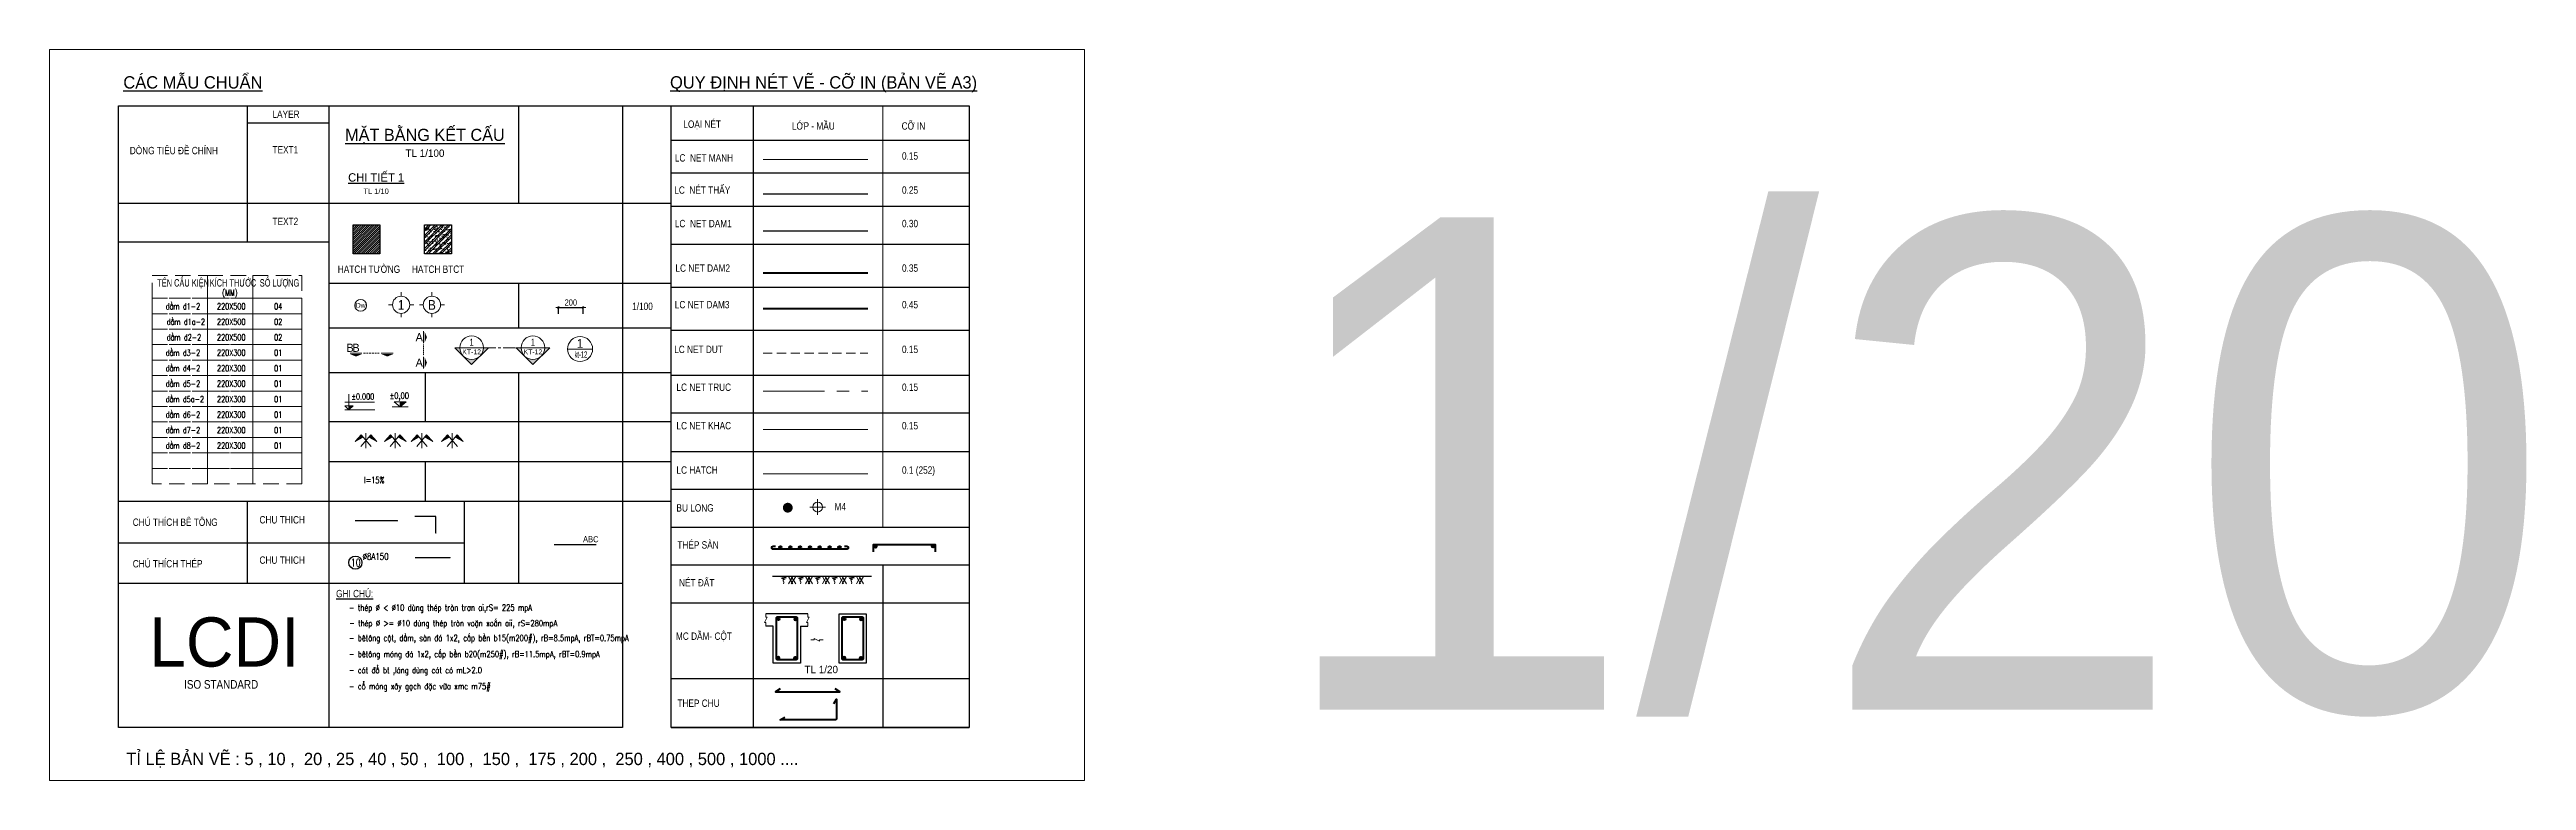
# Model space of a CAD drawing. Header units: millimetres. Extents: x 5243337 to 5938936, y 490824 to 785930.
# Drawn here: x 5243337 to 5263442, y 539257 to 545197 of the extents above; entities that cross this region are included whole.
import ezdxf
from ezdxf.enums import TextEntityAlignment as Align

# ---------------------------------------------------------------- set-up
doc = ezdxf.new("R2010")
doc.units = ezdxf.units.MM
doc.header["$MEASUREMENT"] = 0
doc.header["$PDMODE"] = 32
for name, pattern in [('ACAD_ISO07W100', [3, 0, -3]), ('CENTER', [2, 1.25, -0.25, 0.25, -0.25]), ('CENTERX2', [4, 2.5, -0.5, 0.5, -0.5]), ('DASHDOT', [1, 0.5, -0.25, 0, -0.25]), ('HIDDEN', [0.375, 0.25, -0.125])]:
    doc.linetypes.add(name, pattern=pattern)
doc.layers.get('0').update_dxf_attribs({"lineweight": 0})
doc.layers.get('Defpoints').update_dxf_attribs({"lineweight": 0})
for name, color, linetype, lineweight in [('A-WIPEOUT', 254, 'ACAD_ISO07W100', 0), ('dim', 144, 'Continuous', 13), ('LC Dim', 8, 'Continuous', 18), ('LC Hatch', 252, 'Continuous', 9), ('LC Hatch @ 1', 252, 'Continuous', 9), ('LC ISO', 153, 'Continuous', 13), ('LC Khac', 4, 'Continuous', 9), ('LC MANH DUT', 35, 'HIDDEN', 5), ('LC Net dam 1', 30, 'Continuous', 30), ('LC Net dam2', 6, 'Continuous', 40), ('LC Net dam3', 1, 'Continuous', 60), ('LC Net khuat', 4, 'HIDDEN', 13), ('LC Net manh', 9, 'Continuous', 5), ('LC Net thay', 7, 'Continuous', 25), ('LC Net truc', 8, 'DASHDOT', 13), ('LC Text1', 3, 'Continuous', 20), ('LC Text2', 7, 'Continuous', 25), ('text', 1, 'Continuous', 20)]:
    doc.layers.add(name, color=color, linetype=linetype, lineweight=lineweight)
doc.styles.add('arial', font='arial.ttf', dxfattribs={"width": 0.8})
doc.styles.add('Brief text', font='VHHELS.TTF')
doc.styles.add('General text 2', font='arial.ttf')
doc.styles.add('HOATBIF', font='hoatbif.shx', dxfattribs={"width": 0.8})
doc.styles.add('LC 1', font='VHAVANB.TTF')
doc.styles.add('LC 2', font='VHARIALN.TTF', dxfattribs={"width": 0.7})
doc.styles.add('LC 3', font='vnsimli.shx', dxfattribs={"width": 0.75})
doc.styles.add('T1', font='Vnsimli.shx', dxfattribs={"width": 0.8})
doc.styles.add('T2', font='VHARIAL.TTF', dxfattribs={"width": 0.8})
doc.styles.add('text', font='hoatbif.shx', dxfattribs={"width": 0.7})
doc.styles.add('text1', font='VHHELS.TTF', dxfattribs={"width": 0.7, "height": 300})
doc.dimstyles.new('1-100(1-20)', dxfattribs={"dimscale": 20, "dimtxt": 2.5, "dimasz": 0.35, "dimexe": 0.5, "dimexo": 0, "dimgap": 0.8, "dimtad": 1, "dimdec": 0, "dimzin": 0, "dimdsep": 46, "dimtxsty": 'HOATBIF', "dimblk1": 'DOT', "dimblk2": 'DOT', "dimsah": 1, "dimcen": -1, "dimdle": 1, "dimclrd": 256, "dimclre": 256, "dimclrt": 4, "dimadec": 3, "dimazin": 2, "dimtfac": 0.333333, "dimtdec": 0, "dimtix": 1, "dimtmove": 2, "dimatfit": 3, "dimldrblk": 'DOT', "dimfxl": 1, "dimtvp": 0.833333, "dimtolj": 1, "dimtzin": 0, "dimarcsym": 0})

msp = doc.modelspace()

# ---------------------------------------------------------------- texts
at = {"layer": 'LC Dim', "ltscale": 2, "insert": (5247667.4, 541192.4), "char_height": 50, "attachment_point": 7, "style": 'HOATBIF'}
msp.add_mtext('ABC', dxfattribs=at)
at = {"layer": 'LC Text1', "ltscale": 0.2, "style": 'LC 1', "width": 0.9}
for s, p in [('1', (5246190.9, 543058.6)), ('B', (5246440.9, 543058.6))]:
    msp.add_text(s, height=78.9, dxfattribs=at).set_placement(p, align=Align.BOTTOM_CENTER)
at = {"layer": 'LC Text1', "style": 'LC 3', "width": 0.8}
for s, p in [('- thÐp %%C < %%C10 dïng thÐp trßn tr¬n ai,rS= 225 mpA', (5245767.7, 540636.9)), ('- bªt«ng cét, dÇm, sµn ®¸ 1x2, cÊp bÒn b15(m200#), rB=8.5mpA, rBT=0.75mpA', (5245767.3, 540390.3)), ('- thÐp %%C >= %%C10 dïng thÐp trßn voÆn xo¾n aii, rS=280mpA', (5245769.7, 540510.6)), ('- bªt«ng mãng ®¸ 1x2, cÊp bÒn b20(m250#), rB=11.5mpA, rBT=0.9mpA', (5245767.3, 540259.6)), ('- c¸t ®æ bt ,l¸ng dïng c¸t cã mL>2.0', (5245767.3, 540129)), ('- cæ mãng x©y g¹ch ®Æc v÷a xmc m75#', (5245767.3, 539998.3))]:
    msp.add_text(s, height=50, dxfattribs=at).set_placement(p)
at = {"layer": 'LC Text2', "lineweight": -2}
for s, height, style, p in [('%%uc¸c mÉu chuÈn', 100, 'LC 1', (5243935.9, 544880.2)), ('%%Uquy ®Þnh nÐt vÏ - cì in (b¶n vÏ A3)', 100, 'LC 1', (5248373.3, 544880.2)), ('iso standard', 70, 'LC 2', (5244429.4, 540003.4)), ('tl 1/20', 60, 'LC 1', (5249464.6, 540129.5)), ('tØ lÖ b¶n vÏ : 5 , 10 ,  20 , 25 , 40 , 50 ,  100 ,  150 ,  175 , 200 ,  250 , 400 , 500 , 1000 ....', 100, 'LC 1', (5243960, 539382.8))]:
    msp.add_text(s, height=height, dxfattribs=dict(at, style=style)).set_placement(p)
at = {"layer": 'LC Text2', "style": 'T2', "width": 0.8}
for s, p in [('layer', (5245146.7, 544641.2)), ('lo¹i nÐt', (5248481.5, 544560.8)), ('Líp - mÇu', (5249362.2, 544545.8)), ('cì in', (5250253.2, 544545.8)), ('dßng tiªu ®Ò chÝnh', (5243988.6, 544346.1)), ('text1', (5245146.7, 544352.9)), ('LC  Net manh', (5248412.4, 544286.5)), ('0.15', (5250256.2, 544302.2)), ('LC  nÐt thÊy', (5248407.8, 544025.1)), ('0.25 ', (5250256.2, 544025.1)), ('text2', (5245146.7, 543770.6)), ('LC  Net dam1', (5248412.4, 543753)), ('0.30', (5250256.2, 543753)), ('HATCH T¦êNG', (5245676.9, 543382.1)), ('HATCH BTCT', (5246278.5, 543382.1)), ('LC Net dam2', (5248417.2, 543391.1)), ('0.35', (5250256.2, 543391.1)), ('1/100', (5248066.1, 543080.5)), ('LC Net dam3', (5248412.3, 543094.1)), ('0.45', (5250256.2, 543094.1)), ('LC Net dut', (5248407.3, 542730.6)), ('0.15', (5250256.2, 542730.6)), ('LC Net truc', (5248425.6, 542423.1)), ('0.15', (5250256.2, 542423.1)), ('LC Net khac', (5248425.6, 542110.4)), ('0.15', (5250256.2, 542110.4)), ('LC Hatch', (5248425.6, 541750)), ('0.1 (252)', (5250256.2, 541750)), ('bu long', (5248425.7, 541442.5)), ('m4', (5249708.3, 541451.8)), ('chó thÝch bª t«ng', (5244012.4, 541326.3)), ('chu thich', (5245041.3, 541346)), ('chó thÝch thÐp', (5244012.4, 540988.8)), ('chu thich', (5245041.3, 541018.4)), ('thÐp sµn', (5248432.7, 541141.7)), ('%%Ughi chó:', (5245662.8, 540746.2)), ('nÐt ®Êt', (5248446.6, 540834.2)), ('mc dÇm- cét', (5248421.3, 540400.2)), ('thep chu', (5248433.2, 539855.7))]:
    msp.add_text(s, height=60, dxfattribs=at).set_placement(p)
at = {"layer": 'LC Text2', "lineweight": -2, "style": 'LC 1'}
for s, height, p in [('1/20', 4000, (5258445.4, 541910.5)), ('LCDI', 400, (5244755.8, 540383.1))]:
    msp.add_text(s, height=height, dxfattribs=at).set_placement(p, align=Align.MIDDLE)
at = {"layer": 'LC Text2', "ltscale": 100, "style": 'LC 3', "width": 0.75}
msp.add_text('10', height=61.11, dxfattribs=at).set_placement((5245822.6, 541027.9), align=Align.MIDDLE_CENTER)
at = {"layer": 'LC Text2', "linetype": 'ByBlock', "style": 'LC 3', "width": 0.75}
msp.add_text('%%C8A150', height=55.56, dxfattribs=at).set_placement((5245878.2, 541050))

# ---------------------------------------------------------------- blocks, each defined once
blk = doc.blocks.new('CT')
at = {"layer": 'LC Khac'}
blk.add_hatch(color=252, dxfattribs=at).paths.add_polyline_path([(3.3, 1.6), (1.6, 1.6), (1.6, 0)])
at = {"layer": 'LC Khac', "color": 9, "ltscale": 50}
for p, q in [((0, 3.1), (12, 3.1)), ((12.1, 0), (0, 0))]:
    blk.add_line(p, q, dxfattribs=at)
for points in [[(1.6, 0), (0, 1.6), (1.6, 1.6)], [(1.6, 6.4), (1.6, 0)], [(1.6, 0), (3.3, 1.6), (1.6, 1.6)]]:
    blk.add_lwpolyline(points, dxfattribs=at)
at = {"layer": 'LC Khac', "color": 3, "style": 'LC 3', "width": 0.75}
blk.add_attdef('CT', (1.9, 3.5), '', height=2.2, dxfattribs=at)
blk = doc.blocks.new('DXicon')
at = {"layer": 'LC Hatch', "ltscale": 50}
for points in [[(-1.2, 4.4), (-1.9, 5.3), (-4.4, 2.7)], [(4.4, 2.7), (1.9, 5.3), (1.2, 4.4)]]:
    blk.add_hatch(color=252, dxfattribs=at).paths.add_polyline_path(points)
at = {"layer": 'LC Net manh', "color": 8, "ltscale": 50}
for p, q in [((-1.9, 5.3), (-4.4, 2.7)), ((-4.4, 2.7), (-1.2, 4.4)), ((-2.1, 0.6), (1.9, 5.3)), ((2.1, 0.6), (-1.9, 5.3)), ((0, 0), (0, 6)), ((4.4, 2.7), (1.2, 4.4)), ((1.9, 5.3), (4.4, 2.7))]:
    blk.add_line(p, q, dxfattribs=at)
blk = doc.blocks.new('DOT')
at = {"layer": 'dim'}
for p, q in [((-3, 0), (3, 0)), ((-1, -1), (1, 1))]:
    blk.add_line(p, q, dxfattribs=at)
blk.add_lwpolyline([(0.5, 1), (-1, -0.5), (-0.5, -1), (1, 0.5)], close=True, dxfattribs=at)
blk = doc.blocks.new('thep tron 2')
at = {"layer": 'LC Net dam2'}
for p, q in [((-0.5, 0.5), (0.5, 0.5)), ((0.4, 0.9), (-0.4, 0.1)), ((-0.4, 0.9), (0.4, 0.1)), ((0, 1), (0, 0))]:
    blk.add_line(p, q, dxfattribs=at)
blk.add_circle((0, 0.5), 0.5, dxfattribs=at)
blk = doc.blocks.new('theptron1')
at = {"layer": 'LC Net dam3'}
for p, q in [((-0.5, 0), (0.5, 0)), ((-0.4, 0.4), (0.4, -0.4)), ((0.4, 0.4), (-0.4, -0.4)), ((0, 0.5), (0, -0.5))]:
    blk.add_line(p, q, dxfattribs=at)
blk.add_circle((0, 0), 0.5, dxfattribs=at)
blk = doc.blocks.new('mat dat')
at = {"layer": 'LC Net manh'}
for p, q in [((2, 0), (3.7, -3)), ((3.7, 0), (2, -3)), ((3.1, 0), (4.9, -3)), ((4.9, 0), (3.1, -3))]:
    blk.add_line(p, q, dxfattribs=at)
blk.add_spline([(0, 0), (-1.2, -0.1), (1.2, -0.5), (-0.8, -0.8), (0.6, -1.1), (-0.2, -1.3), (0.1, -2.2), (0, -3)], degree=3, dxfattribs=at)
blk = doc.blocks.new('bu lon')
at = {"layer": 'LC Khac', "color": 9}
for p, q in [((0.79, 0), (-0.79, 0)), ((0, -0.79), (0, 0.79))]:
    blk.add_line(p, q, dxfattribs=at)
at = {"layer": 'LC Khac', "color": 7}
blk.add_circle((0, 0), 0.5, dxfattribs=at)
blk = doc.blocks.new('TTRUC')
at = {"layer": 'LC ISO'}
for p, q in [((-6.9, 0), (-10.1, 0)), ((0, 6.9), (0, 10.1)), ((6.9, 0), (10.1, 0)), ((0, -6.9), (0, -10.1))]:
    blk.add_line(p, q, dxfattribs=at)
at = {"layer": 'LC Net manh'}
blk.add_circle((0, 0), 6.95, dxfattribs=at)
blk = doc.blocks.new('TIEUDE1')
at = {"layer": 'LC Text2', "color": 7, "style": 'LC 1'}
blk.add_attdef('TIªU§Ò', text='', height=5, dxfattribs=at).set_placement((0, 0), align=Align.BOTTOM_CENTER)
blk.add_attdef('TL', text='', height=3, dxfattribs=at).set_placement((0, -2), align=Align.TOP_CENTER)
blk = doc.blocks.new('TIEUDE2')
at = {"layer": 'LC Text2', "color": 7, "style": 'LC 1'}
blk.add_attdef('%%UTIªU§Ò', text='', height=3.5, dxfattribs=at).set_placement((0, 0), align=Align.BOTTOM_CENTER)
blk.add_attdef('TL', text='', height=2.2, dxfattribs=at).set_placement((0, -1.8), align=Align.TOP_CENTER)
blk = doc.blocks.new('*D51')
at = {"layer": 'Defpoints', "color": 0, "ltscale": 500, "transparency": 16777216}
for p in [(5247468, 543049), (5247668, 543100), (5247668, 543049)]:
    blk.add_point(p, dxfattribs=at)
at = {"layer": 'LC Dim', "lineweight": -2, "ltscale": 500, "transparency": 16777216}
for p, q in [((5247468, 543049), (5247468, 543110)), ((5247475, 543100), (5247661, 543100)), ((5247668, 543049), (5247668, 543110))]:
    blk.add_line(p, q, dxfattribs=at)
at = {"layer": 'LC Dim', "lineweight": -2, "ltscale": 500, "transparency": 16777216, "xscale": 7, "yscale": 7, "zscale": 7, "rotation": 180}
blk.add_blockref('DOT', (5247468, 543100), dxfattribs=at)
at = {"layer": 'LC Dim', "lineweight": -2, "ltscale": 500, "transparency": 16777216, "xscale": 7, "yscale": 7, "zscale": 7}
blk.add_blockref('DOT', (5247668, 543100), dxfattribs=at)
at = {"layer": 'LC Dim', "color": 4, "ltscale": 500, "transparency": 16777216, "insert": (5247568, 543141), "char_height": 50, "attachment_point": 5, "style": 'HOATBIF'}
blk.add_mtext('\\A1;200', dxfattribs=at)
blk = doc.blocks.new('_Dot')
at = {"color": 0, "linetype": 'ByBlock', "lineweight": -2}
blk.add_line((-0.5, 0), (-1, 0), dxfattribs=at)
at = {"color": 0, "linetype": 'ByBlock', "const_width": 0.5}
blk.add_lwpolyline([(-0.25, 0, 1), (0.25, 0, 1)], format="xyb", close=True, dxfattribs=at)
blk = doc.blocks.new('trich CT')
blk.add_line((-500, 0), (500, 0))
blk.add_circle((0, 0), 500)
at = {"layer": 'text', "style": 'text1'}
blk.add_attdef('T', text='', height=350, dxfattribs=at).set_placement((0, 223), align=Align.MIDDLE_CENTER)
at = {"layer": 'text', "linetype": 'ByBlock', "style": 'text', "width": 0.7}
blk.add_attdef('KT', text='', height=250, dxfattribs=at).set_placement((0, -217), align=Align.MIDDLE_CENTER)
blk = doc.blocks.new('*U34')
h = blk.add_hatch(color=256)
h.paths.add_polyline_path([(0, -8.5), (4.2, -4.2, -0.198912), (0, -6, -0.198912), (-4.2, -4.2)])
h.paths.add_polyline_path([(8.5, 0), (6, 0, -0.198912), (4.2, -4.2)])
h.paths.add_polyline_path([(-4.2, -4.2, -0.198912), (-6, 0), (-8.5, 0)])
h = blk.add_hatch(color=256)
h.paths.add_polyline_path([(31.1, -8.5), (35.3, -4.2, -0.198912), (31.1, -6, -0.198912), (26.8, -4.2)])
h.paths.add_polyline_path([(39.6, 0), (37.1, 0, -0.198912), (35.3, -4.2)])
h.paths.add_polyline_path([(26.8, -4.2, -0.198912), (25.1, 0), (22.6, 0)])
for p, q in [((-6, 0), (6, 0)), ((25.1, 0), (37.1, 0))]:
    blk.add_line(p, q)
at = {"linetype": 'CENTER', "ltscale": 5}
blk.add_line((6, 0), (25.1, 0), dxfattribs=at)
for points in [[(6, 0), (8.5, 0), (0, -8.5), (-8.5, 0), (-6, 0)], [(37.1, 0), (39.6, 0), (31.1, -8.5), (22.6, 0), (25.1, 0)]]:
    blk.add_lwpolyline(points)
for centre in [(0, 0), (31.1, 0)]:
    blk.add_circle(centre, 6)
at = {"layer": 'text', "style": 'Brief text', "width": 0.8, "flags": 8}
for tag, p in [('VIEW-NUMBER2', (0, 52)), ('VIEW-NUMBER1', (0, 0))]:
    blk.add_attdef(tag, text='', height=3.5, dxfattribs=at).set_placement(p, align=Align.BOTTOM_CENTER)
at = {"layer": 'text', "style": 'arial', "width": 0.8, "flags": 8}
for tag, p in [('SHEET-NUMBER2', (0, 51.1)), ('SHEET-NUMBER1', (0, -0.9))]:
    blk.add_attdef(tag, text='', height=2.5, dxfattribs=at).set_placement(p, align=Align.TOP_CENTER)
blk = doc.blocks.new('Caodo1')
at = {"layer": 'LC Text1'}
blk.add_hatch(color=256, dxfattribs=at).paths.add_polyline_path([(0, 200), (0, 0), (243, 200)])
for p, q in [((324, 0), (-324, 0)), ((0, 0), (0, 200))]:
    blk.add_line(p, q, dxfattribs=at)
blk.add_lwpolyline([(-243, 200), (243, 200), (0, 0), (0, 0)], close=True, dxfattribs=at)
at = {"layer": 'LC Text1', "style": 'T1', "width": 0.8}
blk.add_attdef('%%P0,00', text='', height=250, dxfattribs=at).set_placement((-39, 460), align=Align.MIDDLE_CENTER)
blk = doc.blocks.new('*U19')
at = {"layer": 'A-WIPEOUT'}
blk.add_lwpolyline([(0, 4.2), (-2.5, 3.4), (-4, 1.3), (-4, -1.3), (-2.5, -3.4), (0, -4.2), (2.5, -3.4), (4, -1.3), (4, 1.3), (2.5, 3.4)], close=True, dxfattribs=at)
blk.add_wipeout([(0, 4.2), (-2.5, 3.4), (-4, 1.3), (-4, -1.3), (-2.5, -3.4), (0, -4.2), (2.5, -3.4), (4, -1.3), (4, 1.3), (2.5, 3.4)]).dxf.layer = 'A-WIPEOUT'
blk.add_circle((0, 0), 4.25)
at = {"layer": 'text', "style": 'General text 2', "width": 0.8, "flags": 8}
blk.add_attdef('SYMBOL', text='', height=3.5, dxfattribs=at).set_placement((0, 0), align=Align.MIDDLE_CENTER)
blk = doc.blocks.new('matcatdoc')
at = {"layer": 'LC Khac', "color": 1, "ltscale": 2}
for p, q in [((0, 485), (0, 0)), ((0, -550), (0, -1036))]:
    blk.add_line(p, q, dxfattribs=at)
for points in [[(134, 243, 0, 471, 0), (37, 243, 275, 275, 0)], [(134, -793, 0, 471, 0), (37, -793, 275, 275, 0)]]:
    blk.add_lwpolyline(points, format="xyseb", dxfattribs=at)
at = {"layer": 'LC MANH DUT', "ltscale": 200}
blk.add_line((0, -49), (0, -506), dxfattribs=at)
at = {"ltscale": 2, "style": 'LC 1'}
for p in [(-179, 243), (-179, -793)]:
    blk.add_attdef('LC', text='', height=330, dxfattribs=at).set_placement(p, align=Align.MIDDLE_CENTER)
blk = doc.blocks.new('*U32')
at = {"layer": 'LC Khac', "color": 1, "ltscale": 2}
for p, q in [((0, 0), (-485, 0)), ((1271, 0), (785, 0))]:
    blk.add_line(p, q, dxfattribs=at)
for points in [[(-243, -134, 0, 471, 0), (-243, -37, 275, 275, 0)], [(1028, -134, 0, 471, 0), (1028, -37, 275, 275, 0)]]:
    blk.add_lwpolyline(points, format="xyseb", dxfattribs=at)
at = {"layer": 'LC MANH DUT', "ltscale": 300}
blk.add_line((66, 0), (732, 0), dxfattribs=at)
at = {"ltscale": 2, "style": 'LC 1'}
for p in [(-243, 222), (1028, 222)]:
    blk.add_attdef('LC', text='', height=330, dxfattribs=at).set_placement(p, align=Align.MIDDLE_CENTER)

# ---------------------------------------------------------------- dimensions: what is measured, and where the dimension line sits
at = {"layer": 'LC Dim', "ltscale": 500}
dim = msp.add_linear_dim(base=(5247667.5, 543099.7), p1=(5247467.5, 543049), p2=(5247667.5, 543049), dimstyle='1-100(1-20)', dxfattribs=at)
dim.commit()
dim.dimension.update_dxf_attribs({"geometry": '*D51', "text_midpoint": (5247567.5, 543140.7)})

# ---------------------------------------------------------------- hatches: boundary and pattern name
at = {"layer": 'LC Hatch @ 1', "ltscale": 2}
h = msp.add_hatch(dxfattribs=at)
h.set_pattern_fill('ANSI31', color=256, scale=100)
h.set_pattern_definition([(45, (5245796.077, 555984.591), (-8.838835, 8.838835), [])])
h.paths.add_polyline_path([(5246018.8, 543536.1), (5246018.8, 543771.6), (5245800.8, 543771.6), (5245800.8, 543536.1)])
h = msp.add_hatch(dxfattribs=at)
h.set_pattern_fill('BTCT', color=256, scale=10)
h.set_pattern_definition([(50, (5245900.18, 555984.59), (71.72602, -6.2752), [7.5, -82.5]), (355, (5245900.18, 555984.59), (-13.87513, 75.2192), [6, -66]), (100.4514, (5245906.155, 555984.07), (57.85094, 68.94395), [6.374, -70.1142]), (46.1842, (5245900.18, 556004.59), (106.7241, -16.5519), [11.25, -123.75]), (96.6356, (5245909.07, 556003.21), (93.4663, 97.4118), [9.561, -105.1713]), (351.1842, (5245900.18, 556004.59), (93.4662, 97.4119), [9, -99]), (21, (5245910.18, 555999.59), (59.6907, -40.2619), [7.5, -82.5]), (326, (5245910.18, 555999.59), (24.33153, 72.515), [6, -66]), (71.4514, (5245915.15, 555996.236), (84.02226, 32.25305), [6.374, -70.1142]), (37.5, (5245900.177, 555984.59), (1.215986, 33.289385), [0, -65.2, 0, -67, 0, -66.25]), (7.5, (5245900.177, 555984.59), (26.30695, 39.44117), [0, -38.2, 0, -63.7, 0, -25.25]), (327.5, (5245877.877, 555984.59), (53.382244, -2.25549), [0, -25, 0, -78, 0, -103.5]), (317.5, (5245867.877, 555984.59), (58.31862, 10.0105), [0, -32.5, 0, -51.8, 0, -73.5]), (45, (5245900.177, 555984.59), (-26.5165, 26.5165), []), (45, (5245917.855, 555984.59), (-26.5165, 26.5165), [])])
h.paths.add_polyline_path([(5246599.5, 543771.6), (5246381.5, 543771.6), (5246381.5, 543536.1), (5246599.5, 543536.1)])

# ---------------------------------------------------------------- linework, layer by layer
at = {"layer": 'Defpoints', "ltscale": 0.2}
msp.add_lwpolyline([(5243337, 545197.3), (5251737, 545197.3), (5251737, 539257.3), (5243337, 539257.3)], close=True, dxfattribs=at)
at = {"layer": 'LC Hatch'}
for p, q in [((5250101.5, 544740.4), (5250101.5, 541316.9)), ((5249128.1, 541748.5), (5249978.5, 541748.5))]:
    msp.add_line(p, q, dxfattribs=at)
at = {"layer": 'LC Hatch', "const_width": 40}
for points in [[(5249309.1, 541474.2, -0.4142136), (5249329.1, 541494.2)], [(5249309.1, 541474.2, 0.4142136), (5249329.1, 541454.2)], [(5249349.1, 541473.9, 0.4142136), (5249329.1, 541493.9)], [(5249349.1, 541474.2, -0.4142136), (5249329.1, 541454.2)]]:
    msp.add_lwpolyline(points, format="xyb", dxfattribs=at)
at = {"layer": 'LC Khac', "ltscale": 0.5}
msp.add_line((5249128.1, 542108.9), (5249978.5, 542108.9), dxfattribs=at)
at = {"layer": 'LC Net dam 1'}
msp.add_line((5249128.1, 543723.2), (5249978.5, 543723.2), dxfattribs=at)
at = {"layer": 'LC Net dam2', "ltscale": 5}
msp.add_line((5249978.5, 543379.1), (5249128.1, 543379.1), dxfattribs=at)
at = {"layer": 'LC Net dam2'}
msp.add_lwpolyline([(5249788.8, 541160.8), (5249808.8, 541160.8, -0.4142136), (5249820.2, 541149.5), (5249820.2, 541148.2, -0.4142136), (5249808.8, 541136.8), (5249509.4, 541136.9), (5249209.9, 541136.8, -0.4142136), (5249198.5, 541148.2), (5249198.5, 541149.5, -0.4142136), (5249209.9, 541160.8), (5249229.9, 541160.8)], format="xyb", dxfattribs=at)
msp.add_lwpolyline([(5250025.3, 541116.1), (5250025.3, 541176.1), (5250525.3, 541176.1), (5250525.3, 541116.1)], dxfattribs=at)
for points in [[(5249236.6, 540247.2), (5249236.6, 540577.2, -0.4142136), (5249246.6, 540587.2), (5249396.6, 540587.2, -0.4142136), (5249406.6, 540577.2), (5249406.6, 540247.2, -0.4142136), (5249396.6, 540237.2), (5249246.6, 540237.2, -0.4142136)], [(5249771, 540247.2), (5249771, 540577.2, -0.4142136), (5249781, 540587.2), (5249931, 540587.2, -0.4142136), (5249941, 540577.2), (5249941, 540247.2, -0.4142136), (5249931, 540237.2), (5249781, 540237.2, -0.4142136)]]:
    msp.add_lwpolyline(points, format="xyb", close=True, dxfattribs=at)
at = {"layer": 'LC Net dam3', "ltscale": 0.5}
msp.add_line((5249128.1, 543092.5), (5249978.5, 543092.5), dxfattribs=at)
at = {"layer": 'LC Net dam3', "ltscale": 5}
msp.add_lwpolyline([(5249267.4, 540001.1), (5249228.5, 539978.6), (5249751.5, 539978.6), (5249712.5, 540001.1)], dxfattribs=at)
at = {"layer": 'LC Net dam3'}
msp.add_lwpolyline([(5249701.8, 539880.1), (5249724.3, 539919), (5249724.3, 539759.4, -0.4142136), (5249714.3, 539749.4), (5249266.8, 539749.4), (5249305.8, 539771.9)], format="xyb", dxfattribs=at)
at = {"layer": 'LC Net khuat', "ltscale": 300}
msp.add_line((5249128.1, 542729), (5249978.5, 542729), dxfattribs=at)
at = {"layer": 'LC Net manh'}
msp.add_line((5249128.1, 544303.3), (5249978.5, 544303.3), dxfattribs=at)
for points in [[(5249151.6, 540512.2), (5249151.6, 540540.8), (5249140.1, 540540.8), (5249163.1, 540583.6), (5249151.6, 540583.6), (5249151.6, 540612.2)], [(5249491.6, 540512.2), (5249491.6, 540540.8), (5249480.1, 540540.8), (5249503.1, 540583.6), (5249491.6, 540583.6), (5249491.6, 540612.2)], [(5249515.7, 540401.1), (5249544.3, 540401.1), (5249544.3, 540412.6), (5249587, 540389.5), (5249587, 540401.1), (5249615.7, 540401.1)]]:
    msp.add_lwpolyline(points, dxfattribs=at)
at = {"layer": 'LC Net thay'}
for p, q in [((5244941.7, 544740.4), (5244941.7, 543634.7)), ((5245604.4, 544740.4), (5245604.4, 539687)), ((5247142.4, 544740.4), (5247142.4, 543947.9)), ((5247988.7, 544740.4), (5248383, 544740.4)), ((5249048.9, 544740.4), (5249048.9, 539687)), ((5245604.4, 544598.4), (5244941.7, 544598.4)), ((5248383, 544460.2), (5250802.3, 544460.2)), ((5248383, 544195.5), (5250802.3, 544195.5)), ((5243898, 543947.9), (5247142.4, 543947.9)), ((5243898, 543947.9), (5248383, 543947.9)), ((5248383, 543924.4), (5250802.3, 543924.4)), ((5249128.1, 544023.5), (5249978.5, 544023.5)), ((5243898, 543634.7), (5245604.4, 543634.7)), ((5248383, 543615.4), (5250802.3, 543615.4)), ((5245604.4, 543298.4), (5248383, 543298.4)), ((5247142.4, 543298.4), (5247142.4, 542934.9)), ((5248383, 543265.5), (5250802.3, 543265.5)), ((5245604.4, 542934.9), (5248383, 542934.9)), ((5248383, 542915.6), (5250802.3, 542915.6)), ((5245604.4, 542571.5), (5248383, 542571.5)), ((5246385.9, 542571.5), (5246385.9, 542173.2)), ((5247142.4, 542571.5), (5247142.4, 540861.2)), ((5248383, 542552.2), (5250802.3, 542552.2)), ((5248383, 542244.6), (5250802.3, 542244.6)), ((5245604.4, 542173.2), (5248383, 542173.2)), ((5245604.4, 541849.2), (5247142.4, 541849.2)), ((5245604.4, 541849.2), (5248383, 541849.2)), ((5246385.9, 541849.2), (5246385.9, 541526.9)), ((5248383, 541932), (5250802.3, 541932)), ((5248383, 541624.4), (5250802.3, 541624.4)), ((5243898, 541526.9), (5248383, 541526.9)), ((5244941.7, 541526.9), (5244941.7, 540861.2)), ((5246704.6, 540861.2), (5246704.6, 541526.9)), ((5248383, 541316.9), (5250802.3, 541316.9)), ((5243898, 541188.7), (5246704.6, 541188.7)), ((5243898, 540861.2), (5247988.7, 540861.2)), ((5243898, 540861.2), (5247988.7, 540861.2)), ((5248383, 541009.4), (5250802.3, 541009.4)), ((5250008.3, 540914.8), (5249204.3, 540914.8)), ((5250101.5, 541009.4), (5250101.5, 539687)), ((5248383, 540701.8), (5250802.3, 540701.8)), ((5249491.6, 540612.2), (5249151.6, 540612.2)), ((5249211.6, 540512.2), (5249151.6, 540512.2)), ((5249431.6, 540512.2), (5249491.6, 540512.2)), ((5248383, 540086.8), (5250802.3, 540086.8)), ((5248383, 539687), (5250802.3, 539687))]:
    msp.add_line(p, q, dxfattribs=at)
for points in [[(5243898, 544740.4), (5247988.7, 544740.4), (5247988.7, 539687), (5243898, 539687)], [(5248383, 544740.4), (5250802.3, 544740.4), (5250802.3, 539687), (5248383, 539687)], [(5249746, 540612.2), (5249966, 540612.2), (5249966, 540212.2), (5249746, 540212.2)]]:
    msp.add_lwpolyline(points, close=True, dxfattribs=at)
msp.add_lwpolyline([(5249431.6, 540512.2), (5249431.6, 540212.2), (5249211.6, 540212.2), (5249211.6, 540512.2)], dxfattribs=at)
at = {"layer": 'LC Net truc', "linetype": 'CENTERX2', "ltscale": 200}
msp.add_line((5249128.1, 542421.5), (5249978.5, 542421.5), dxfattribs=at)
at = {"layer": 'LC Text2', "ltscale": 2}
for points in [[(5245800.8, 543771.6), (5246018.8, 543771.6), (5246018.8, 543536.1), (5245800.8, 543536.1)], [(5246381.5, 543771.6), (5246599.5, 543771.6), (5246599.5, 543536.1), (5246381.5, 543536.1)]]:
    msp.add_lwpolyline(points, close=True, dxfattribs=at)
at = {"layer": 'LC Text2', "ltscale": 100}
msp.add_circle((5245819.6, 541027.9), 53.5, dxfattribs=at)

# ---------------------------------------------------------------- block references
ref = msp.add_blockref('matcatdoc', (5246373.4, 542811.1), dxfattribs=dict(xscale=0.2000000000000646, yscale=0.2000000000000646, zscale=0.2000000000000646))
ref.add_attrib('LC', 'A', dxfattribs={"ltscale": 2, "height": 66, "style": 'LC 1'}).set_placement((5246337.7, 542652.6), align=Align.MIDDLE_CENTER)
ref.add_attrib('LC', 'A', dxfattribs={"ltscale": 2, "height": 66, "style": 'LC 1'}).set_placement((5246337.7, 542859.7), align=Align.MIDDLE_CENTER)
ref = msp.add_blockref('*U32', (5245873, 542729.2), dxfattribs=dict(xscale=0.2000000000000646, yscale=0.2000000000000646, zscale=0.2000000000000646))
ref.add_attrib('LC', 'B', dxfattribs={"ltscale": 2, "height": 66, "style": 'LC 1'}).set_placement((5245777.1, 542773.6), align=Align.MIDDLE_CENTER)
ref.add_attrib('LC', 'B', dxfattribs={"ltscale": 2, "height": 66, "style": 'LC 1'}).set_placement((5245824.5, 542773.6), align=Align.MIDDLE_CENTER)
at = {"layer": 'LC Dim'}
for p, xscale, yscale, zscale in [((5249252.6, 540571.2), 20.00000000003886, 20.00000000003886, 20.00000000003886), ((5249390.6, 540571.2), -20.00000000003886, 20.00000000002276, 20.00000000001124), ((5249787, 540571.2), 20.00000000003886, 20.00000000003886, 20.00000000003886), ((5249925, 540571.2), -20.00000000003886, 20.00000000002276, 20.00000000001124)]:
    msp.add_blockref('theptron1', p, dxfattribs=dict(at, xscale=xscale, yscale=yscale, zscale=zscale))
at = {"layer": 'LC Dim', "rotation": 180}
for p, xscale, yscale, zscale in [((5249252.6, 540253.2), -20.00000000003886, 20.00000000002276, 20.00000000001124), ((5249390.6, 540253.2), 20.00000000003886, 20.00000000003886, 20.00000000003886), ((5249787, 540253.2), -20.00000000003886, 20.00000000002276, 20.00000000001124), ((5249925, 540253.2), 20.00000000003886, 20.00000000003886, 20.00000000003886)]:
    msp.add_blockref('theptron1', p, dxfattribs=dict(at, xscale=xscale, yscale=yscale, zscale=zscale))
at = {"layer": 'LC Hatch', "xscale": 20.00000000003886, "yscale": 20.00000000003886, "zscale": 20.00000000003886}
for p in [(5245905.6, 541958.9), (5246142.5, 541958.9), (5246359.6, 541958.9), (5246606.4, 541958.9)]:
    msp.add_blockref('DXicon', p, dxfattribs=at)
at = {"layer": 'LC ISO', "xscale": 10.07844196020048, "yscale": 10.07844196020048, "zscale": 10.07844196020048}
for p in [(5246190.9, 543122.8), (5246440.9, 543122.8)]:
    msp.add_blockref('TTRUC', p, dxfattribs=at)
at = {"layer": 'LC ISO'}
ref = msp.add_blockref('*U34', (5246763.1, 542774.1), dxfattribs=dict(at, xscale=16.00000000000517, yscale=16.00000000000517, zscale=16.00000000000517))
ref.add_attrib('VIEW-NUMBER1', '1', dxfattribs={"layer": 'text', "height": 56, "style": 'Brief text', "width": 0.8}).set_placement((5246763.1, 542774.1), align=Align.BOTTOM_CENTER)
ref.add_attrib('SHEET-NUMBER1', 'KT-12', dxfattribs={"layer": 'text', "height": 40, "style": 'arial', "width": 0.8}).set_placement((5246763.1, 542760.2), align=Align.TOP_CENTER)
ref.add_attrib('VIEW-NUMBER2', '1', dxfattribs={"layer": 'text', "height": 56, "style": 'Brief text', "width": 0.8}).set_placement((5247260.4, 542774.1), align=Align.BOTTOM_CENTER)
ref.add_attrib('SHEET-NUMBER2', 'KT-12', dxfattribs={"layer": 'text', "height": 40, "style": 'arial', "width": 0.8}).set_placement((5247260.4, 542760.2), align=Align.TOP_CENTER)
ref = msp.add_blockref('trich CT', (5247643.4, 542763.5), dxfattribs=dict(at, xscale=0.2036571428572741, yscale=0.2036571428572741, zscale=0.2036571428572741))
ref.add_attrib('T', '1', dxfattribs={"layer": 'LC Text2', "height": 71.3, "style": 'text1'}).set_placement((5247643.4, 542808.8), align=Align.MIDDLE_CENTER)
ref.add_attrib('KT', ' kt-12', dxfattribs={"layer": 'LC Text2', "linetype": 'ByBlock', "height": 50.91, "style": 'text', "width": 0.55}).set_placement((5247643.4, 542719.2), align=Align.MIDDLE_CENTER)
at = {"layer": 'LC Khac'}
for name, p, xscale, yscale, zscale in [('bu lon', (5249571.7, 541478.9), 79.9999999999546, 79.9999999999546, 79.9999999999546), ('mat dat', (5249295.5, 540914.8), 20.00000000003886, 20.00000000003886, 20.00000000003886), ('mat dat', (5249433, 540914.8), 20.00000000003886, 20.00000000003886, 20.00000000003886), ('mat dat', (5249570.6, 540914.8), 20.00000000003886, 20.00000000003886, 20.00000000003886), ('mat dat', (5249708.1, 540914.8), 20.00000000003886, 20.00000000003886, 20.00000000003886), ('mat dat', (5249845.7, 540914.8), 20.00000000003886, 20.00000000003886, 20.00000000003886)]:
    msp.add_blockref(name, p, dxfattribs=dict(at, xscale=xscale, yscale=yscale, zscale=zscale))
at = {"layer": 'LC Net dam2', "xscale": 20.00000000003886, "yscale": 20.00000000003886, "zscale": 20.00000000003886}
for p in [(5249268.9, 541142.8), (5249348.9, 541142.8), (5249428.9, 541142.8), (5249508.9, 541142.8), (5249588.9, 541142.8), (5249668.9, 541142.8), (5249748.9, 541142.8)]:
    msp.add_blockref('thep tron 2', p, dxfattribs=at)
at = {"layer": 'LC Net dam2', "rotation": 180}
for p, xscale, yscale, zscale in [((5250041.3, 541170.1), -20.00000000003886, 20.00000000002276, 20.00000000001124), ((5250509.3, 541170.1), 20.00000000003886, 20.00000000003886, 20.00000000003886)]:
    msp.add_blockref('thep tron 2', p, dxfattribs=dict(at, xscale=xscale, yscale=yscale, zscale=zscale))
at = {"layer": 'LC Text1'}
ref = msp.add_blockref('CT', (5245734.8, 542269.4), dxfattribs=dict(at, xscale=20.00000000003886, yscale=20.00000000003886, zscale=20.00000000003886))
ref.add_attrib('CT', '%%P0.000', (5245787.5, 542352.3), dxfattribs={"color": 3, "height": 49.6, "style": 'LC 3', "width": 0.7})
ref = msp.add_blockref('Caodo1', (5246183.7, 542293), dxfattribs=dict(at, xscale=0.2000000000000646, yscale=0.2000000000000646, zscale=0.2000000000000646))
ref.add_attrib('%%P0,00', '%%p0,00', dxfattribs={"layer": 'LC Text2', "height": 50, "style": 'T1', "width": 0.8}).set_placement((5246175.9, 542384.9), align=Align.MIDDLE_CENTER)
at = {"layer": 'LC Text2'}
ref = msp.add_blockref('TIEUDE1', (5246384, 544424.7), dxfattribs=dict(at, xscale=20.00000000004512, yscale=20.00000000004512, zscale=20.00000000004512))
ref.add_attrib('TIªU§Ò', '%%UmÆt b»ng kÕt cÊu', dxfattribs={"color": 7, "height": 98.488, "style": 'LC 1'}).set_placement((5246384, 544424.7), align=Align.BOTTOM_CENTER)
ref.add_attrib('TL', 'TL 1/100', dxfattribs={"color": 7, "height": 60, "style": 'LC 1'}).set_placement((5246384, 544384.7), align=Align.TOP_CENTER)
ref = msp.add_blockref('TIEUDE2', (5245987.9, 544103.4), dxfattribs=dict(at, xscale=20.00000000004512, yscale=20.00000000004512, zscale=20.00000000004512))
ref.add_attrib('%%UTIªU§Ò', '%%Uchi tiÕt 1', dxfattribs={"color": 7, "height": 67.923, "style": 'LC 1'}).set_placement((5245987.9, 544103.4), align=Align.BOTTOM_CENTER)
ref.add_attrib('TL', 'TL 1/10', dxfattribs={"color": 7, "height": 44, "style": 'LC 1'}).set_placement((5245987.9, 544067.4), align=Align.TOP_CENTER)

msp.set_redraw_order([(e.dxf.handle, doc.entitydb.next_handle()) for e in msp.query("TEXT MTEXT ATTDEF DIMENSION ARC_DIMENSION")])  # texts and dimensions are drawn at this point

# ---------------------------------------------------------------- leaders
at = {"layer": 'LC Dim', "ltscale": 2}
for points in [[(5246162.6, 541367), (5245818.3, 541367)], [(5246472.9, 541266.5), (5246472.9, 541401.5), (5246302, 541401.5)], [(5246589, 541067.8), (5246327.9, 541067.8), (5246303.6, 541067.8)]]:
    msp.add_leader(points, dimstyle='1-100(1-20)', dxfattribs=at)
at = {"layer": 'LC Dim', "ltscale": 2, "annotation_type": 0, "has_hookline": 1, "hookline_direction": 0, "text_width": 106.7}
msp.add_leader([(5247434.2, 541176.4), (5247651.4, 541176.4)], dimstyle='1-100(1-20)', override={"dimgap": 0.8, "dimtad": 1}, dxfattribs=at)

# ---------------------------------------------------------------- next in the draw order: block references
at = {"layer": 'LC Net manh'}
ref = msp.add_blockref('*U19', (5245862.2, 543118), dxfattribs=dict(at, xscale=11.29411764705948, yscale=11.29411764705948, zscale=11.29411764705948))
ref.add_attrib('SYMBOL', 'Dw', dxfattribs={"layer": 'text', "height": 39.53, "style": 'General text 2', "width": 0.8}).set_placement((5245862.2, 543118), align=Align.MIDDLE_CENTER)

# ---------------------------------------------------------------- next in the draw order: wipeouts: each hides what was drawn before it
at = {"ltscale": 500}
for points, layer in [([(5245853.8, 541650.4), (5245853.8, 541741.3), (5246080.5, 541741.3), (5246080.5, 541767.5), (5246137, 541695.8), (5246080.5, 541624.2), (5246080.5, 541650.4)], 'LC Hatch'), ([(5244169.7, 543360.6), (5245384.5, 543360.6), (5245384.5, 541667.5), (5244169.7, 541667.5)], 'LC Net truc')]:
    msp.add_wipeout(points, dxfattribs=at).dxf.layer = layer

# ---------------------------------------------------------------- next in the draw order: linework, layer by layer
at = {"layer": 'LC MANH DUT', "ltscale": 500}
for points in [[(5244169.7, 543360.6), (5244619.5, 543360.6), (5244619.5, 543176.4), (5244169.7, 543176.4)], [(5244619.5, 543360.6), (5244985.8, 543360.6), (5244985.8, 543176.4), (5244619.5, 543176.4)], [(5244985.8, 543360.6), (5245384.5, 543360.6), (5245384.5, 543176.4), (5244985.8, 543176.4)], [(5244169.7, 543176.4), (5244619.5, 543176.4), (5244619.5, 543050.7), (5244169.7, 543050.7)], [(5244169.7, 543050.7), (5244619.5, 543050.7), (5244619.5, 542924.9), (5244169.7, 542924.9)], [(5244619.5, 543176.4), (5244985.8, 543176.4), (5244985.8, 543050.7), (5244619.5, 543050.7)], [(5244619.5, 543050.7), (5244985.8, 543050.7), (5244985.8, 542924.9), (5244619.5, 542924.9)], [(5244985.8, 543176.4), (5245384.5, 543176.4), (5245384.5, 543050.7), (5244985.8, 543050.7)], [(5244985.8, 543050.7), (5245384.5, 543050.7), (5245384.5, 542924.9), (5244985.8, 542924.9)], [(5244169.7, 542924.9), (5244619.5, 542924.9), (5244619.5, 542799.2), (5244169.7, 542799.2)], [(5244619.5, 542924.9), (5244985.8, 542924.9), (5244985.8, 542799.2), (5244619.5, 542799.2)], [(5244985.8, 542924.9), (5245384.5, 542924.9), (5245384.5, 542799.2), (5244985.8, 542799.2)], [(5244169.7, 542799.2), (5244619.5, 542799.2), (5244619.5, 542673.4), (5244169.7, 542673.4)], [(5244169.7, 542673.4), (5244619.5, 542673.4), (5244619.5, 542547.7), (5244169.7, 542547.7)], [(5244619.5, 542799.2), (5244985.8, 542799.2), (5244985.8, 542673.4), (5244619.5, 542673.4)], [(5244619.5, 542673.4), (5244985.8, 542673.4), (5244985.8, 542547.7), (5244619.5, 542547.7)], [(5244985.8, 542799.2), (5245384.5, 542799.2), (5245384.5, 542673.4), (5244985.8, 542673.4)], [(5244985.8, 542673.4), (5245384.5, 542673.4), (5245384.5, 542547.7), (5244985.8, 542547.7)], [(5244169.7, 542547.7), (5244619.5, 542547.7), (5244619.5, 542422), (5244169.7, 542422)], [(5244619.5, 542547.7), (5244985.8, 542547.7), (5244985.8, 542422), (5244619.5, 542422)], [(5244985.8, 542547.7), (5245384.5, 542547.7), (5245384.5, 542422), (5244985.8, 542422)], [(5244169.7, 542422), (5244619.5, 542422), (5244619.5, 542296.2), (5244169.7, 542296.2)], [(5244169.7, 542296.2), (5244619.5, 542296.2), (5244619.5, 542170.5), (5244169.7, 542170.5)], [(5244619.5, 542422), (5244985.8, 542422), (5244985.8, 542296.2), (5244619.5, 542296.2)], [(5244619.5, 542296.2), (5244985.8, 542296.2), (5244985.8, 542170.5), (5244619.5, 542170.5)], [(5244985.8, 542422), (5245384.5, 542422), (5245384.5, 542296.2), (5244985.8, 542296.2)], [(5244985.8, 542296.2), (5245384.5, 542296.2), (5245384.5, 542170.5), (5244985.8, 542170.5)], [(5244169.7, 542170.5), (5244619.5, 542170.5), (5244619.5, 542044.7), (5244169.7, 542044.7)], [(5244169.7, 542044.7), (5244619.5, 542044.7), (5244619.5, 541919), (5244169.7, 541919)], [(5244619.5, 542170.5), (5244985.8, 542170.5), (5244985.8, 542044.7), (5244619.5, 542044.7)], [(5244619.5, 542044.7), (5244985.8, 542044.7), (5244985.8, 541919), (5244619.5, 541919)], [(5244985.8, 542170.5), (5245384.5, 542170.5), (5245384.5, 542044.7), (5244985.8, 542044.7)], [(5244985.8, 542044.7), (5245384.5, 542044.7), (5245384.5, 541919), (5244985.8, 541919)], [(5244169.7, 541919), (5244619.5, 541919), (5244619.5, 541793.2), (5244169.7, 541793.2)], [(5244619.5, 541919), (5244985.8, 541919), (5244985.8, 541793.2), (5244619.5, 541793.2)], [(5244985.8, 541919), (5245384.5, 541919), (5245384.5, 541793.2), (5244985.8, 541793.2)], [(5244169.7, 541793.2), (5244619.5, 541793.2), (5244619.5, 541667.5), (5244169.7, 541667.5)], [(5244619.5, 541793.2), (5244985.8, 541793.2), (5244985.8, 541667.5), (5244619.5, 541667.5)], [(5244985.8, 541793.2), (5245384.5, 541793.2), (5245384.5, 541667.5), (5244985.8, 541667.5)]]:
    msp.add_lwpolyline(points, close=True, dxfattribs=at)

# ---------------------------------------------------------------- next in the draw order: texts
at = {"layer": 'LC Text1', "style": 'LC 3'}
for s, height, width, p in [('(MM)', 49.6, 0.7, (5244738.3, 543196.3)), ('dÇm d1-2', 49.6, 0.7, (5244280.2, 543085.5)), ('220X500', 49.6, 0.7, (5244696.4, 543085.5)), ('04', 49.6, 0.7, (5245160, 543085.5)), ('dÇm d1a-2', 49.6, 0.7, (5244288.4, 542959.8)), ('dÇm d2-2', 49.6, 0.7, (5244288.4, 542834)), ('220X500', 49.6, 0.7, (5244696.4, 542959.8)), ('220X500', 49.6, 0.7, (5244696.4, 542834)), ('02', 49.6, 0.7, (5245160, 542959.8)), ('02', 49.6, 0.7, (5245160, 542834)), ('dÇm d3-2', 49.6, 0.7, (5244280.2, 542708.3)), ('dÇm d4-2', 49.6, 0.7, (5244280.2, 542582.5)), ('220X300', 49.6, 0.7, (5244696.4, 542708.3)), ('220X300', 49.6, 0.7, (5244696.4, 542582.5)), ('01', 49.6, 0.7, (5245160, 542708.3)), ('01', 49.6, 0.7, (5245160, 542582.5)), ('dÇm d5-2', 49.6, 0.7, (5244280.2, 542456.8)), ('220X300', 49.6, 0.7, (5244696.4, 542456.8)), ('01', 49.6, 0.7, (5245160, 542456.8)), ('dÇm d5a-2', 49.6, 0.7, (5244280.2, 542331)), ('dÇm d6-2', 49.6, 0.7, (5244280.2, 542205.3)), ('220X300', 49.6, 0.7, (5244696.4, 542331)), ('220X300', 49.6, 0.7, (5244696.4, 542205.3)), ('01', 49.6, 0.7, (5245160, 542331)), ('01', 49.6, 0.7, (5245160, 542205.3)), ('dÇm d7-2', 49.6, 0.7, (5244280.2, 542079.5)), ('220X300', 49.6, 0.7, (5244696.4, 542079.5)), ('01', 49.6, 0.7, (5245160, 542079.5)), ('dÇm d8-2', 49.6, 0.7, (5244280.2, 541953.8)), ('220X300', 49.6, 0.7, (5244696.4, 541953.8)), ('01', 49.6, 0.7, (5245160, 541953.8)), (' I=15%%%', 52.43, 0.75, (5245863.5, 541672.2))]:
    msp.add_text(s, height=height, dxfattribs=dict(at, width=width)).set_placement(p)
at = {"layer": 'LC Text2', "lineweight": -2, "style": 'LC 2', "width": 0.8}
for s, p in [('tªn cÊu kiÖn', (5244211.4, 543271)), ('kÝch th\xadíc', (5244637.1, 543271)), ('sè l\xadîng', (5245043.7, 543271))]:
    msp.add_text(s, height=60, dxfattribs=at).set_placement(p)

doc.saveas('drawing.dxf')
